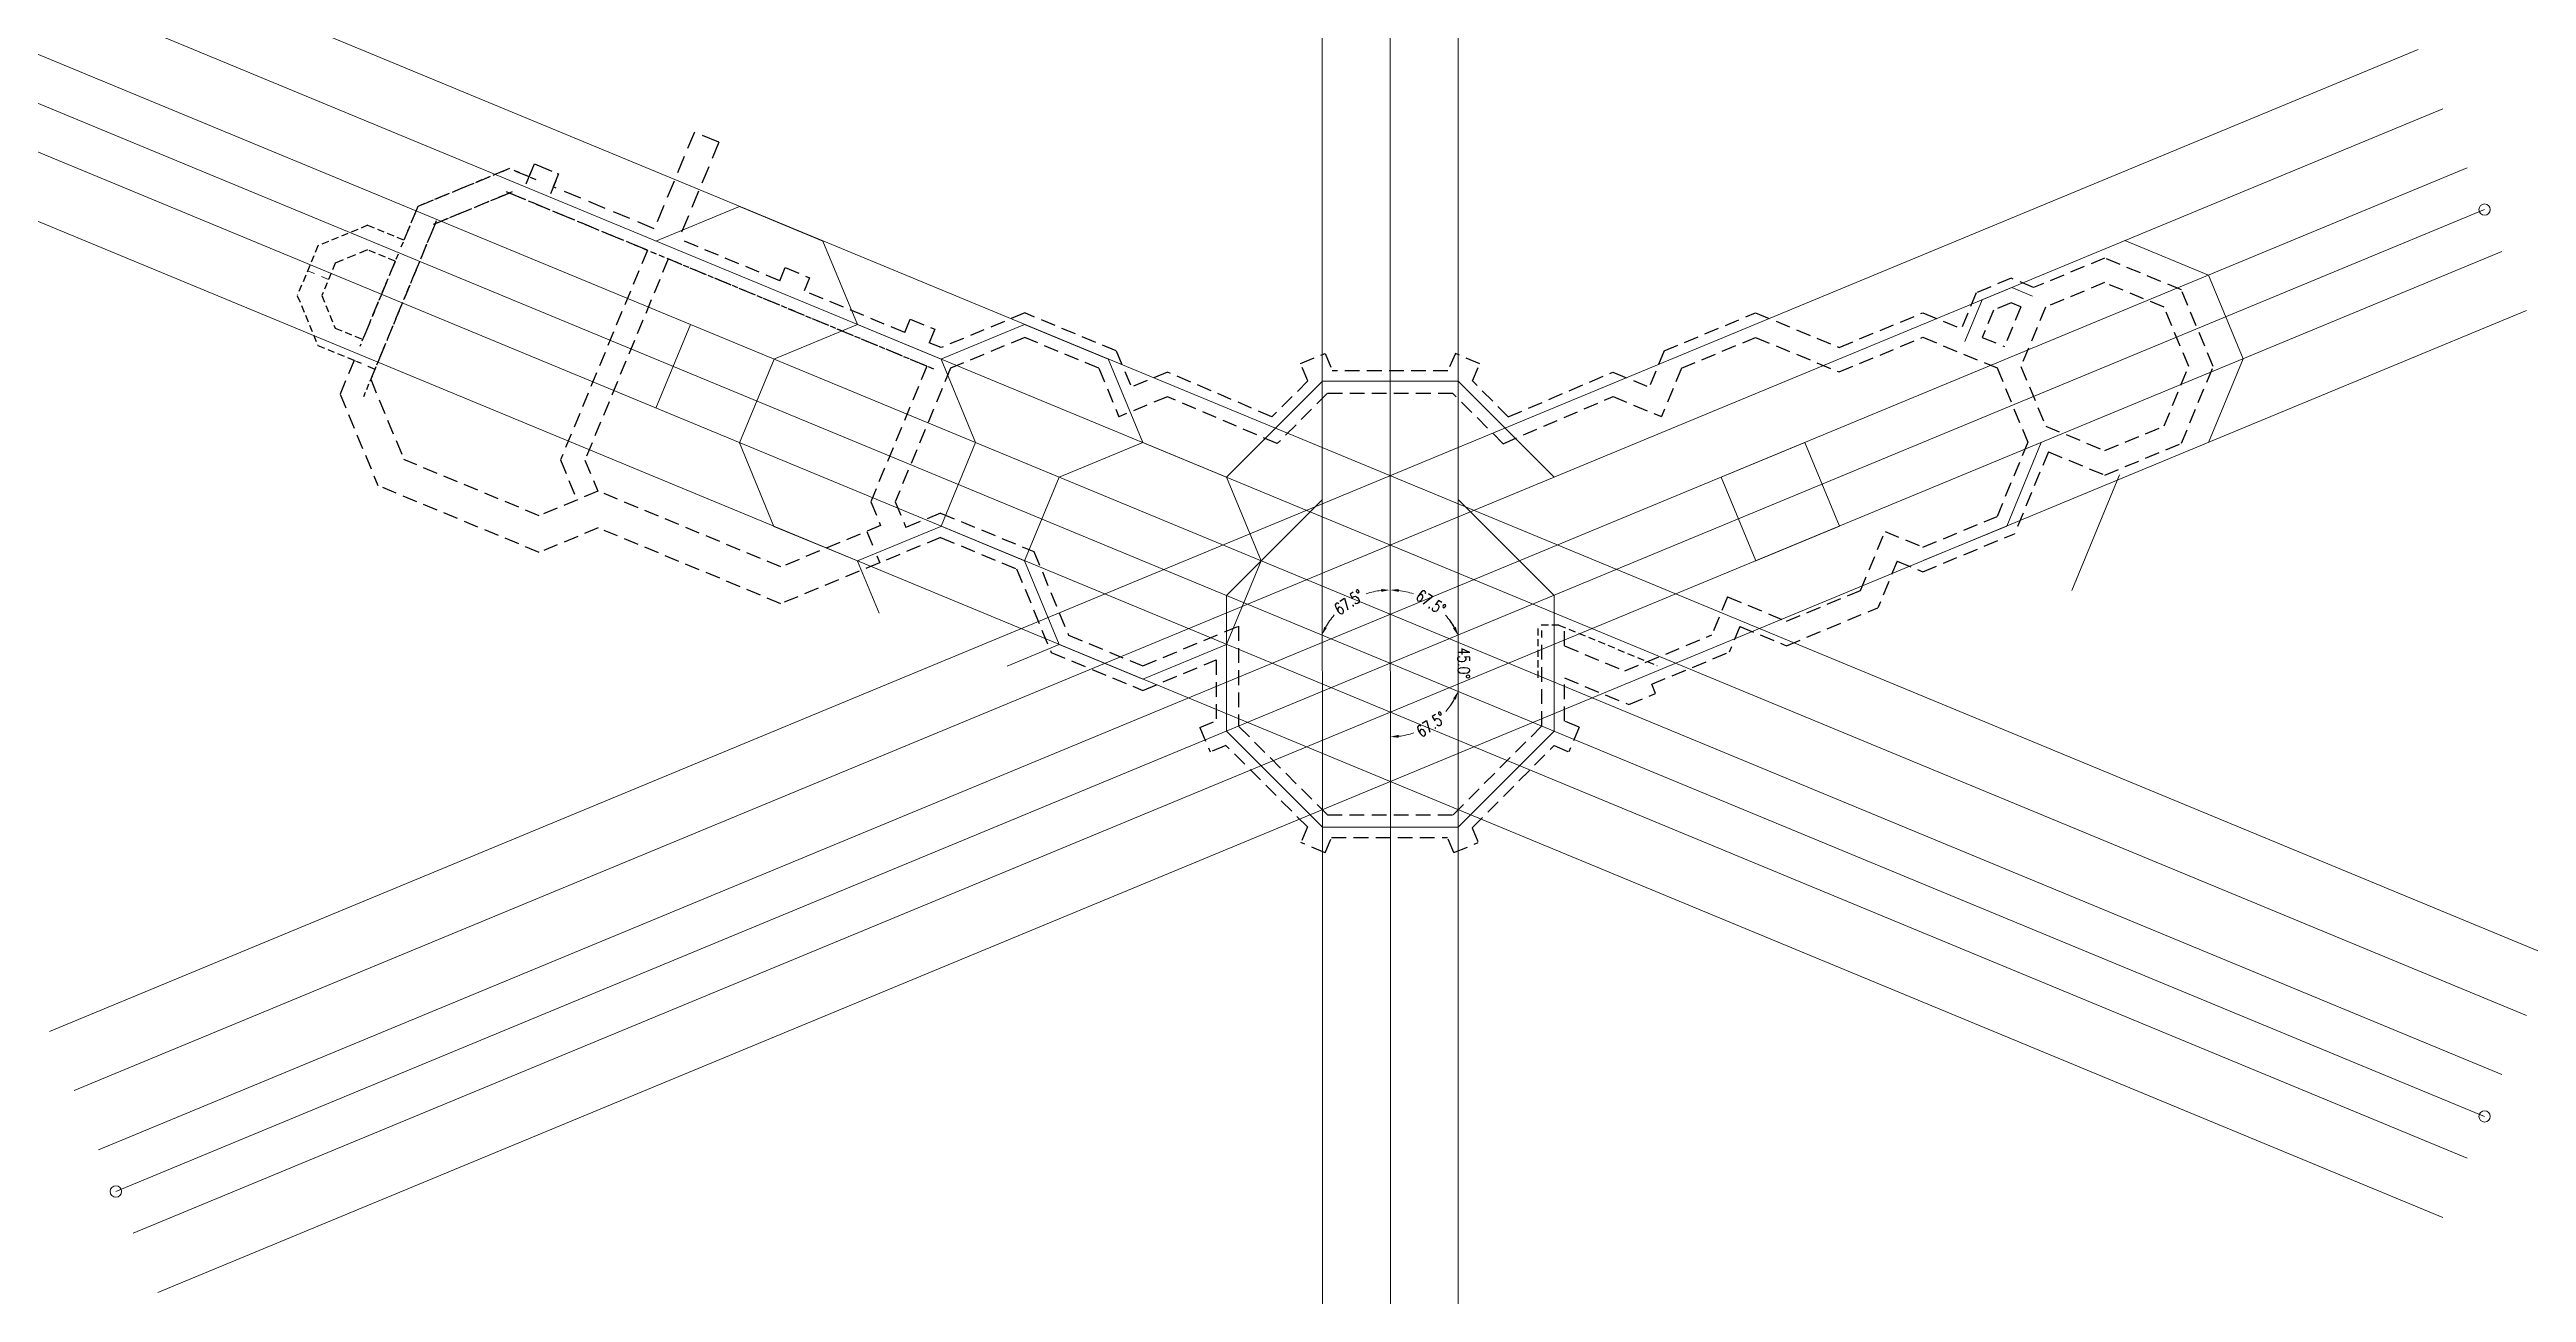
# Model space of a CAD drawing. Header units: inches. Extents: x 2775 to 28360, y 1488 to 9823.
# Drawn here: x 7446 to 10074, y 2157 to 3476 of the extents above; entities that cross this region are included whole.
import ezdxf

# ---------------------------------------------------------------- set-up
doc = ezdxf.new("R2010")
doc.units = ezdxf.units.IN
doc.header["$LTSCALE"] = 0.5
doc.header["$MEASUREMENT"] = 0
doc.header["$PDMODE"] = 1
doc.linetypes.add('HIDDEN', pattern=[0.375, 0.25, -0.125])
doc.layers.get('Defpoints').update_dxf_attribs({"linetype": 'CONTINUOUS'})
doc.layers.add('FOOTING', color=7, linetype='HIDDEN', lineweight=30)
doc.layers.add('LAYOUT', color=6, linetype='CONTINUOUS', lineweight=9)
doc.styles.add('BEI', font='romans.shx', dxfattribs={"width": 0.75})
doc.dimstyles.get("Standard").update_dxf_attribs({"dimscale": 50, "dimtxt": 0.18, "dimasz": 0.18, "dimexe": 0.18, "dimexo": 0.0625, "dimgap": 0.09, "dimtad": 0, "dimtoh": 1, "dimzin": 0, "dimdsep": 46, "dimtxsty": 'BEI', "dimcen": 0.09, "dimclrd": 256, "dimclre": 256, "dimclrt": 256, "dimadec": 1, "dimazin": 0, "dimtfac": 1, "dimtofl": 0, "dimtmove": 0, "dimatfit": 3, "dimfxl": 1, "dimtolj": 1, "dimtzin": 0, "dimlwd": -1, "dimlwe": -1, "dimarcsym": 0})

msp = doc.modelspace()

# ---------------------------------------------------------------- blocks, each defined once
blk = doc.blocks.new('*D20')
at = {"layer": 'Defpoints', "color": 0, "lineweight": 25, "ltscale": 75}
for p in [(6836, 3664.7, -44590.3), (10029.3, 3306.1, -44590.3), (8945.5, 2814.6), (10029.3, 2344.7, -44590.3), (7516.4, 2264.2, -44590.3)]:
    blk.add_point(p, dxfattribs=at)
at = {"layer": 'LAYOUT', "ltscale": 75}
for start, end in [(29.1384, 35.7563), (324.305, 330.923)]:
    blk.add_arc((8868.2, 2824.7), 78, start, end, dxfattribs=at)
at = {"layer": 'LAYOUT', "lineweight": 25, "ltscale": 75}
for points in [[(8937.6, 2863.3), (8934.9, 2862), (8940.2, 2854.5)], [(8935, 2787.5), (8937.7, 2786.1), (8940.2, 2794.9)]]:
    blk.add_solid(points, dxfattribs=at)
at = {"layer": 'LAYOUT', "color": 6, "ltscale": 75, "insert": (8946.2, 2824.7), "char_height": 12.5, "attachment_point": 5, "rotation": 270.0307, "style": 'BEI'}
blk.add_mtext('\\A1;45.0°', dxfattribs=at)
blk = doc.blocks.new('*D21')
at = {"layer": 'Defpoints', "color": 0, "lineweight": 25, "ltscale": 75}
for p in [(8868, 3931.9, -44590.3), (6836.2, 3664.7, -44590.3), (8898, 2752.6), (10029.3, 2344.7, -44590.3), (8868.3, 2085.9, -44590.3)]:
    blk.add_point(p, dxfattribs=at)
at = {"layer": 'LAYOUT', "ltscale": 75}
for start, end in [(318.8903, 330.9291), (276.6212, 288.6599)]:
    blk.add_arc((8868.2, 2824.7), 78, start, end, dxfattribs=at)
at = {"layer": 'LAYOUT', "lineweight": 25, "ltscale": 75}
for points in [[(8935, 2787.4), (8937.7, 2786.1), (8940.3, 2794.9)], [(8877.2, 2745.7), (8877.1, 2748.7), (8868.2, 2746.7)]]:
    blk.add_solid(points, dxfattribs=at)
at = {"layer": 'LAYOUT', "color": 6, "lineweight": 9, "ltscale": 75, "insert": (8911.5, 2759.8), "char_height": 12.5, "attachment_point": 5, "rotation": 33.7751, "style": 'BEI'}
blk.add_mtext('\\A1;67.5°', dxfattribs=at)
blk = doc.blocks.new('*D22')
at = {"layer": 'Defpoints', "color": 0, "lineweight": 25, "ltscale": 75}
for p in [(8868, 3931.9, -44590.3), (10029.3, 3306.1, -44590.3), (8923.1, 2879.6), (7516.4, 2264.2, -44590.3), (8868.3, 2085.9, -44590.3)]:
    blk.add_point(p, dxfattribs=at)
at = {"layer": 'LAYOUT', "ltscale": 75}
for start, end in [(71.4433, 83.3705), (29.1593, 41.0865)]:
    blk.add_arc((8868.2, 2824.7), 77.7, start, end, dxfattribs=at)
at = {"layer": 'LAYOUT', "lineweight": 25, "ltscale": 75}
for points in [[(8877, 2900.4), (8877.2, 2903.4), (8868.1, 2902.4)], [(8937.4, 2863.2), (8934.7, 2861.9), (8939.9, 2854.4)]]:
    blk.add_solid(points, dxfattribs=at)
at = {"layer": 'LAYOUT', "color": 6, "lineweight": 9, "ltscale": 75, "insert": (8911.3, 2889.3), "char_height": 12.5, "attachment_point": 5, "rotation": 326.2649, "style": 'BEI'}
blk.add_mtext('\\A1;67.5°', dxfattribs=at)
blk = doc.blocks.new('*D26')
at = {"layer": 'Defpoints', "color": 0, "lineweight": 25, "ltscale": 75}
for p in [(8871.4, 3931.9, -44590.3), (7707.8, 3310.3, -44590.3), (8837.8, 2896.6), (10217, 2259.3, -44590.3), (8864.4, 2085.9, -44590.3)]:
    blk.add_point(p, dxfattribs=at)
at = {"layer": 'LAYOUT', "ltscale": 75}
for start, end in [(96.4217, 108.3489), (138.7056, 150.6329)]:
    blk.add_arc((8867.2, 2824.7), 77.7, start, end, dxfattribs=at)
at = {"layer": 'LAYOUT', "lineweight": 25, "ltscale": 75}
for points in [[(8858.5, 2903.4), (8858.6, 2900.4), (8867.5, 2902.4)], [(8800.9, 2862.1), (8798.2, 2863.4), (8795.6, 2854.7)]]:
    blk.add_solid(points, dxfattribs=at)
at = {"layer": 'LAYOUT', "color": 6, "lineweight": 9, "ltscale": 75, "insert": (8824.3, 2889.5), "char_height": 12.5, "attachment_point": 5, "rotation": 33.5273, "style": 'BEI'}
blk.add_mtext('\\A1;67.5°', dxfattribs=at)

# ---------------------------------------------------------------- dimensions: what is measured, and where the dimension line sits
at = {"layer": 'LAYOUT', "color": 6, "lineweight": 9, "ltscale": 150}
for base, line1, line2, picture, middle in [((8898.04557, 2752.61644), ((10029.32721, 2344.69952, -44590.39094), (6836.23273, 3664.65165, -44590.39094)), ((8868.27857, 2085.89285, -44590.39094), (8867.97789, 3931.91493, -44590.39094)), '*D21', (8911.5401, 2759.83623, -0.0698)), ((8923.09628, 2879.64438), ((8868.27857, 2085.89285, -44590.39094), (8867.97789, 3931.91493, -44590.39094)), ((10029.32721, 3306.13126, -44590.39094), (7516.35542, 2264.17448, -44590.39094)), '*D22', (8911.3186, 2889.30463, -0.0698)), ((8837.78054, 2896.59101), ((8864.44385, 2085.89981, -44590.39094), (8871.44181, 3931.90864, -44590.39094)), ((7707.82981, 3310.34241, -44590.39094), (10217.0049, 2259.27555, -44590.39094)), '*D26', (8824.31883, 2889.46245, -0.0698))]:
    dim = msp.add_angular_dim_2l(base=base, line1=line1, line2=line2, dimstyle='Standard', override={"dimtxt": 0.25, "dimclrd": 256, "dimclre": 256, "dimclrt": 6}, dxfattribs=at)
    dim.commit()
    dim.dimension.update_dxf_attribs({"geometry": picture, "text_midpoint": middle})
at = {"layer": 'LAYOUT', "color": 6, "ltscale": 150}
dim = msp.add_angular_dim_2l(base=(8945.49064, 2814.55714), line1=((10029.32721, 3306.13126, -44590.39094), (7516.35542, 2264.17448, -44590.39094)), line2=((10029.32721, 2344.69952, -44590.39094), (6835.99878, 3664.74836, -44590.39094)), dimstyle='Standard', override={"dimtxt": 0.25, "dimclrd": 256, "dimclre": 256, "dimclrt": 6}, dxfattribs=at)
dim.commit()
dim.dimension.update_dxf_attribs({"geometry": '*D20', "text_midpoint": (8946.15157, 2824.72897, -0.0698)})

# ---------------------------------------------------------------- linework, layer by layer
at = {"layer": 'FOOTING', "color": 7, "ltscale": 150}
for p, q in [((8129.79495, 3388.09482), (8087.26, 3285.65699)), ((8155.7708, 3377.30894), (8113.24253, 3274.88723)), ((8155.7708, 3377.30894), (8129.79495, 3388.09482)), ((7954.37472, 3340.73794), (7960.02897, 3354.51785)), ((7985.7974, 3343.79719), (7980.09957, 3330.07499))]:
    msp.add_line(p, q, dxfattribs=at)
at = {"layer": 'FOOTING', "ltscale": 125}
for p, q in [((7933.50208, 3349.38965), (7836.36318, 3309.18122)), ((7933.49573, 3323.41177), (7854.72783, 3290.8076)), ((7854.72783, 3290.8076), (7786.36998, 3125.89121)), ((7836.36318, 3309.18122), (7821.52395, 3273.3809)), ((8079.90782, 3262.72381), (7987.69652, 3040.30325)), ((8220.3142, 3230.50602), (8113.24253, 3274.88723)), ((7812.33413, 3251.21003), (7777.91738, 3168.17806)), ((8102.07908, 3253.53382), (8013.67476, 3040.296)), ((8220.3142, 3230.50602), (8225.99321, 3244.34627)), ((8226.03696, 3244.36445), (8252.03601, 3233.56894)), ((8252.03601, 3233.56894), (8246.29296, 3219.73783)), ((9526.88737, 3233.05293), (9489.92894, 3217.71332)), ((9550.80691, 3223.16514), (9526.88737, 3233.05293)), ((9626.11711, 3254.42268), (9550.80691, 3223.16514)), ((9707.51764, 3220.77356), (9626.11711, 3254.42268)), ((8352.98801, 3175.51273), (8246.29296, 3219.73783)), ((9489.92894, 3217.71332), (9474.16361, 3179.57543)), ((9526.90592, 3207.07506), (9508.31118, 3199.35731)), ((9537.30726, 3202.77539), (9526.90592, 3207.07506)), ((9626.13567, 3228.44481), (9563.36575, 3202.39212)), ((9689.16164, 3202.39132), (9626.13567, 3228.44481)), ((9741.28299, 3139.42118), (9707.51764, 3220.77356)), ((8352.98801, 3175.51273), (8358.81709, 3189.71655)), ((8358.86084, 3189.73473), (8384.85931, 3178.93783)), ((8480.34647, 3196.27179), (8391.63149, 3159.49501)), ((8577.44806, 3156.0068), (8480.34647, 3196.27179)), ((9158.76046, 3156.10148), (9255.81127, 3196.38247)), ((9255.81127, 3196.38247), (9344.54737, 3159.701)), ((9344.54737, 3159.701), (9433.21513, 3196.5026)), ((9433.21513, 3196.5026), (9474.16361, 3179.57543)), ((9508.31118, 3199.35731), (9496.34367, 3170.4067)), ((9537.30726, 3202.77539), (9519.90125, 3160.66854)), ((9563.36575, 3202.39212), (9537.34248, 3139.43926)), ((9715.30512, 3139.40262), (9689.16164, 3202.39132)), ((8384.83609, 3178.94744), (8378.94203, 3164.75479)), ((8391.63149, 3159.49501), (8378.94203, 3164.75479)), ((8480.29293, 3170.26863), (8401.6371, 3137.66187)), ((8559.04117, 3137.6142), (8480.29293, 3170.26863)), ((8577.44806, 3156.0068), (8593.338, 3117.60291)), ((9158.76046, 3156.10148), (9142.88304, 3117.69242)), ((9177.17335, 3137.71488), (9255.82985, 3170.3613)), ((9255.82985, 3170.3613), (9344.56595, 3133.67983)), ((9344.56595, 3133.67983), (9433.23371, 3170.48143)), ((9433.23371, 3170.48143), (9511.97043, 3137.93348)), ((9496.34367, 3170.4067), (9519.90125, 3160.66854)), ((7768.72756, 3146.0072), (7753.89392, 3110.22039)), ((7783.50989, 3139.88416), (7790.90106, 3136.82263)), ((8376.53179, 3139.77333), (8316.96458, 2996.06473)), ((8401.6371, 3137.66187), (8342.93937, 2996.05093)), ((8559.04117, 3137.6142), (8580.31521, 3086.19763)), ((8631.78935, 3133.51249), (8593.338, 3117.60291)), ((8742.62231, 3086.1264), (8631.78935, 3133.51249)), ((8780.63313, 3124.17438), (8772.95558, 3142.4839)), ((8772.97362, 3142.52771), (8798.98024, 3153.30497)), ((8798.95704, 3153.29532), (8806.5754, 3134.91145)), ((8929.38575, 3134.97146), (8806.5754, 3134.91145)), ((8937.23947, 3153.3847), (8929.38575, 3134.97146)), ((8963.1337, 3142.34014), (8937.23947, 3153.3847)), ((8955.29835, 3124.15976), (8963.12819, 3142.30605)), ((8993.41225, 3086.08309), (9104.4265, 3133.58947)), ((9104.4265, 3133.58947), (9142.88304, 3117.69242)), ((9177.17335, 3137.71488), (9155.91605, 3086.29139)), ((9511.97043, 3137.93348), (9544.63082, 3059.24333)), ((9537.34248, 3139.43926), (9563.62478, 3076.19288)), ((9689.25163, 3076.37666), (9715.30512, 3139.40262)), ((9707.63388, 3058.02065), (9741.28299, 3139.42118)), ((7753.89392, 3110.22039), (7794.07608, 3013.14495)), ((7786.36998, 3125.89121), (7821.63635, 3040.69175)), ((8631.6847, 3107.4522), (8580.31521, 3086.19763)), ((8748.16806, 3057.66264), (8631.6847, 3107.4522)), ((8780.63313, 3124.17438), (8742.62231, 3086.1264)), ((8801.3219, 3110.86845), (8748.16806, 3057.66264)), ((8934.52257, 3110.93354), (8801.3219, 3110.86845)), ((8987.88622, 3057.62202), (8934.52257, 3110.93354)), ((8993.41225, 3086.08309), (8955.29835, 3124.15976)), ((8987.88622, 3057.62202), (9104.53965, 3107.52922)), ((9104.53965, 3107.52922), (9155.91605, 3086.29139)), ((9563.62478, 3076.19288), (9626.26294, 3050.23317)), ((9626.26294, 3050.23317), (9689.25163, 3076.37666)), ((9544.63082, 3059.24333), (9512.08286, 2980.50661)), ((9566.41165, 3049.00412), (9530.49574, 2962.12)), ((9566.41165, 3049.00412), (9626.28149, 3024.2553)), ((9626.28149, 3024.2553), (9707.63388, 3058.02065)), ((7965.08623, 2981.23178), (7821.63635, 3040.69175)), ((7987.69652, 3040.30325), (8005.23204, 2997.93945)), ((8013.67476, 3040.296), (8027.39019, 3007.16111)), ((7965.11407, 2942.24971), (7794.07608, 3013.14495)), ((8027.39019, 3007.16111), (7965.08623, 2981.23178)), ((8221.6075, 2926.8638), (8027.28738, 3007.40949)), ((8316.96458, 2996.06473), (8327.44968, 2970.67476)), ((8342.93937, 2996.05093), (8354.21493, 2968.76623)), ((8327.45604, 2970.67739), (8221.6075, 2926.8638)), ((8391.09754, 2984.03294), (8354.17662, 2968.75037)), ((8391.09754, 2984.03294), (8490.0186, 2943.14124)), ((9433.39271, 2947.84622), (9512.08286, 2980.50661)), ((8027.66574, 2968.28213), (7965.11407, 2942.24971)), ((8221.59798, 2887.89722), (8027.66574, 2968.28213)), ((8391.10364, 2958.06022), (8221.59798, 2887.89722)), ((8312.66906, 2964.56658), (8320.30771, 2946.08252)), ((8391.10364, 2958.06022), (8471.66259, 2924.75899)), ((9367.26037, 2901.98665), (9393.14007, 2964.48574)), ((9393.14007, 2964.48574), (9433.39271, 2947.84622)), ((9433.41129, 2921.82505), (9530.49574, 2962.12)), ((8323.36319, 2938.68885), (8326.41863, 2931.29526)), ((8471.66259, 2924.75899), (8508.46419, 2836.09124)), ((8490.0186, 2943.14124), (8526.8202, 2854.47348)), ((9406.09623, 2933.11647), (9385.63936, 2883.62929)), ((9406.09623, 2933.11647), (9433.41129, 2921.82505)), ((9226.04846, 2895.14327), (9209.3894, 2854.84336)), ((9226.04846, 2895.14327), (9288.53636, 2869.3122)), ((9288.53636, 2869.3122), (9367.26037, 2901.98665)), ((9288.55491, 2843.33434), (9385.63936, 2883.62929)), ((8526.8202, 2854.47348), (8605.58754, 2821.91287)), ((8605.58754, 2821.91287), (8707.25607, 2864.11044)), ((8707.25607, 2864.11044), (8707.30793, 2757.98269)), ((9029.02532, 2758.20485), (9028.97584, 2859.45889)), ((9052.9234, 2843.05714), (9052.91538, 2859.45889)), ((9052.9234, 2843.05714), (9117.08721, 2816.53329)), ((9117.08721, 2816.53329), (9209.3894, 2854.84336)), ((9239.05979, 2863.79449), (9227.77165, 2836.48735)), ((9239.05979, 2863.79449), (9288.55491, 2843.33434)), ((8508.46419, 2836.09124), (8605.60609, 2795.935)), ((8605.60609, 2795.935), (8683.2732, 2828.17077)), ((8683.2732, 2828.17077), (8683.30471, 2763.68935)), ((9145.56273, 2802.3665), (9227.77165, 2836.48735)), ((9053.00087, 2809.11148), (9121.19349, 2780.92221)), ((9053.02334, 2763.13547), (9053.00087, 2809.11148)), ((9121.19349, 2780.92221), (9149.57414, 2792.70162)), ((9149.57414, 2792.70162), (9145.56273, 2802.3665)), ((8666.26179, 2756.62183), (8683.30471, 2763.68935)), ((9068.435, 2756.75651), (9053.02334, 2763.13547)), ((8666.26179, 2756.62183), (8677.03575, 2730.64104)), ((8693.73885, 2737.61335), (8677.07957, 2730.62302)), ((8780.21003, 2651.22664), (8693.73885, 2737.61335)), ((8801.56379, 2663.8189), (8707.30793, 2757.98269)), ((8934.7966, 2663.884), (9029.02532, 2758.20485)), ((8955.02413, 2650.17298), (9042.04553, 2737.27947)), ((9042.04553, 2737.27947), (9057.63463, 2730.75046)), ((9068.435, 2756.75651), (9057.67844, 2730.76851)), ((8801.56379, 2663.8189), (8934.7966, 2663.884)), ((8780.21003, 2651.22664), (8773.21876, 2634.53852)), ((8799.22372, 2623.73553), (8773.23681, 2634.49471)), ((8799.22372, 2623.73553), (8805.8833, 2639.82058)), ((8805.8833, 2639.82058), (8928.88391, 2639.88068)), ((8935.5621, 2623.78119), (8928.88391, 2639.88068)), ((8935.5621, 2623.78119), (8961.5418, 2634.55777)), ((8955.02413, 2650.17298), (8961.55982, 2634.60159))]:
    msp.add_line(p, q, dxfattribs=at)
at = {"layer": 'FOOTING', "ltscale": 50}
for p, q in [((7930.4403, 3348.12214), (7839.42507, 3310.44846)), ((7961.79146, 3337.66355), (7936.56324, 3348.12064)), ((7936.55751, 3324.67928), (7851.66594, 3289.54035)), ((8383.92226, 3136.71013), (7930.43457, 3324.68078)), ((7855.99657, 3293.86886), (7778.60279, 3107.15288)), ((7835.09444, 3306.11995), (7818.46156, 3265.99235)), ((7815.39828, 3258.60207), (7774.85499, 3160.78955))]:
    msp.add_line(p, q, dxfattribs=at)
at = {"layer": 'FOOTING', "ltscale": 120}
msp.add_line((7954.37472, 3340.73794), (7933.50208, 3349.38965), dxfattribs=at)
at = {"layer": 'FOOTING', "color": 7, "linetype": 'Continuous', "lineweight": 30, "ltscale": 1.5}
for p, q in [((7951.32796, 3333.31233), (7956.99216, 3347.1165)), ((7967.49299, 3351.45355), (7978.44103, 3346.85152)), ((7982.72935, 3336.40873), (7977.03039, 3322.6838))]:
    msp.add_line(p, q, dxfattribs=at)
at = {"layer": 'FOOTING', "color": 7, "ltscale": 140}
msp.add_line((7960.11798, 3354.5538), (7985.81615, 3343.75153), dxfattribs=at)
at = {"layer": 'FOOTING', "ltscale": 150}
for p, q in [((8079.90788, 3262.72394), (7933.49573, 3323.41177)), ((8087.26, 3285.65699), (7980.09957, 3330.07499)), ((8376.53179, 3139.77333), (8102.07914, 3253.53395))]:
    msp.add_line(p, q, dxfattribs=at)
at = {"layer": 'FOOTING', "ltscale": 60}
for p, q in [((7783.06955, 3289.26046), (7730.41522, 3267.45032)), ((7821.52441, 3273.3807), (7783.18727, 3289.26046)), ((7730.3416, 3267.3767), (7708.52864, 3214.71557)), ((7812.33459, 3251.20984), (7783.12841, 3263.30743)), ((7748.73197, 3249.05995), (7734.48449, 3214.66351)), ((7708.52864, 3214.61145), (7730.3416, 3161.95031)), ((7734.48449, 3214.66351), (7748.73197, 3180.26706)), ((7748.73197, 3180.26706), (7777.91784, 3168.17787)), ((7730.41522, 3161.87669), (7776.11872, 3142.94568))]:
    msp.add_line(p, q, dxfattribs=at)
at = {"layer": 'FOOTING', "ltscale": 75}
msp.add_line((7783.12841, 3263.30743), (7748.73197, 3249.05995), dxfattribs=at)
at = {"layer": 'FOOTING', "linetype": 'Continuous', "lineweight": 9, "ltscale": 100}
for p, q in [((7719.43619, 3241.0478), (7726.82616, 3237.98467)), ((7734.21612, 3234.92153), (7741.60608, 3231.85839)), ((7768.72876, 3146.00882), (7776.11872, 3142.94568)), ((7783.50868, 3139.88254), (7790.89864, 3136.8194))]:
    msp.add_line(p, q, dxfattribs=at)
at = {"layer": 'FOOTING', "linetype": 'HIDDEN', "ltscale": 60}
for p, q in [((9047.19859, 2865.2419), (9024.97302, 2865.23104)), ((9025.00045, 2809.09779), (9024.97302, 2865.23104)), ((9047.19859, 2865.2419), (9151.46573, 2822.14026))]:
    msp.add_line(p, q, dxfattribs=at)
at = {"layer": 'LAYOUT', "color": 6, "ltscale": 150}
for p, q in [((8796.31145, 2085.88113), (8796.01077, 3931.9032)), ((8868.31144, 2085.89286), (8868.01076, 3931.91493)), ((8940.31144, 2085.90458), (8940.01076, 3931.92666))]:
    msp.add_line(p, q, dxfattribs=at)
at = {"layer": 'LAYOUT', "color": 6, "linetype": 'Continuous', "ltscale": 150}
for p, q in [((10099.65322, 2513.80755), (7003.00073, 3795.89189)), ((10073.67159, 2451.05342), (6977.01909, 3733.13776)), ((10047.68995, 2388.29929), (6951.03746, 3670.38363)), ((10029.32837, 2343.95008), (6932.67588, 3626.03442)), ((10010.9668, 2299.60087), (6914.3143, 3581.68521)), ((9984.98516, 2236.84674), (6888.33267, 3518.93108)), ((9958.94769, 3475.70223), (7445.61559, 2434.16578)), ((9984.94978, 3412.95658), (7471.61768, 2371.42012)), ((10010.95187, 3350.21092), (7497.61977, 2308.67446)), ((10029.32791, 3305.8677), (7515.99581, 2264.33124)), ((10047.70394, 3261.52448), (7534.37184, 2219.98802)), ((10073.70604, 3198.77882), (7560.37393, 2157.24236))]:
    msp.add_line(p, q, dxfattribs=at)
at = {"layer": 'LAYOUT', "color": 4, "linetype": 'Continuous', "ltscale": 50}
for p, q in [((8088.92822, 3272.5823), (8177.58088, 3309.32038)), ((8266.27929, 3272.5972), (8177.58088, 3309.32038)), ((8266.27929, 3272.5972), (8303.03133, 3183.91074)), ((8125.59615, 3184.05944), (8088.88696, 3095.4064)), ((8302.8361, 3184.08422), (8214.28873, 3147.38977)), ((8302.83612, 3184.08417), (8391.51474, 3147.36919)), ((8302.83612, 3184.08417), (8391.51474, 3147.36919)), ((8480.06117, 3183.99136), (8391.43335, 3147.33564)), ((8480.06117, 3183.99136), (8568.73979, 3147.27637)), ((8214.29453, 3147.3362), (8177.57955, 3058.65758)), ((8428.25123, 3058.76662), (8391.52139, 3147.4111)), ((8568.85438, 3147.45136), (8605.59822, 3058.78469)), ((8177.55822, 3058.67359), (8214.10956, 2969.90365)), ((8428.23317, 3058.7641), (8391.52397, 2970.11106)), ((8428.24712, 3058.80941), (8516.92575, 3022.09442)), ((8516.93155, 3022.04085), (8605.59822, 3058.78469)), ((8694.29663, 3022.06151), (8605.59822, 3058.78469)), ((8516.93155, 3022.04085), (8480.21656, 2933.36223)), ((8694.29663, 3022.06151), (8731.04867, 2933.37505)), ((8302.78818, 2933.18867), (8214.10956, 2969.90365)), ((8302.78818, 2933.18867), (8391.45485, 2969.93251)), ((8391.52394, 2970.111), (8480.20257, 2933.39601)), ((8516.96041, 2844.65599), (8480.21657, 2933.32266)), ((8694.36507, 2844.67665), (8731.08825, 2933.37506)), ((8516.96041, 2844.65599), (8605.63903, 2807.941)), ((8694.3057, 2844.68484), (8605.63903, 2807.941))]:
    msp.add_line(p, q, dxfattribs=at)
at = {"layer": 'LAYOUT', "color": 2, "linetype": 'Continuous', "ltscale": 50}
for p, q in [((9647.57118, 3273.10446), (9736.26961, 3236.38132)), ((9773.02168, 3147.69487), (9736.26961, 3236.38132)), ((9477.81238, 3166.01554), (9496.17396, 3210.36475)), ((9496.17396, 3210.36475), (9527.52935, 3223.35857)), ((9527.52935, 3223.35857), (9549.70396, 3214.17778)), ((9773.02168, 3147.69487), (9736.29854, 3058.99645)), ((8796.10346, 3123.90151), (8694.29663, 3022.06151)), ((8796.10345, 3123.92496), (8940.10351, 3123.94842)), ((9041.98246, 3022.14543), (8940.14246, 3123.95225)), ((9308.05358, 3058.92661), (9219.36714, 3022.17454)), ((9344.80566, 2970.24017), (9308.05358, 3058.92661)), ((9558.91367, 3058.96752), (9522.19052, 2970.2691)), ((9642.06844, 3024.53957), (9591.25937, 2901.81903)), ((8796.1628, 2998.49881), (8694.35598, 2896.65881)), ((9042.00272, 2896.7153), (8940.16272, 2998.52213)), ((9042.00285, 2896.71543), (8940.16285, 2998.52226)), ((9256.11921, 2933.4881), (9219.36714, 3022.17454)), ((9256.11921, 2933.4881), (9344.80566, 2970.24017)), ((9433.50408, 2933.51702), (9522.19052, 2970.2691)), ((8302.82252, 2932.96453), (8325.78473, 2877.65627)), ((8694.37961, 2752.65894), (8694.35616, 2896.659)), ((8461.60308, 2821.44033), (8517.01715, 2844.44646))]:
    msp.add_line(p, q, dxfattribs=at)
at = {"layer": 'LAYOUT', "color": 2, "ltscale": 50}
for p, q in [((9042.00281, 2896.71559), (9042.02626, 2752.71554)), ((8694.37952, 2752.65904), (8796.21951, 2650.85221)), ((8940.21944, 2650.87554), (9042.02626, 2752.71554)), ((8940.21957, 2650.87567), (9042.02639, 2752.71567)), ((8940.21957, 2650.87567), (8796.21951, 2650.85221))]:
    msp.add_line(p, q, dxfattribs=at)
at = {"layer": 'LAYOUT', "color": 6, "ltscale": 150}
for centre in [(10029.32721, 3305.86939), (10029.32721, 2343.94003), (7515.99662, 2264.32927)]:
    msp.add_circle(centre, 6.00011, dxfattribs=at)

msp.set_redraw_order([(e.dxf.handle, doc.entitydb.next_handle()) for e in msp.query("TEXT MTEXT ATTDEF DIMENSION ARC_DIMENSION")])  # texts and dimensions are drawn at this point

doc.saveas('drawing.dxf')
